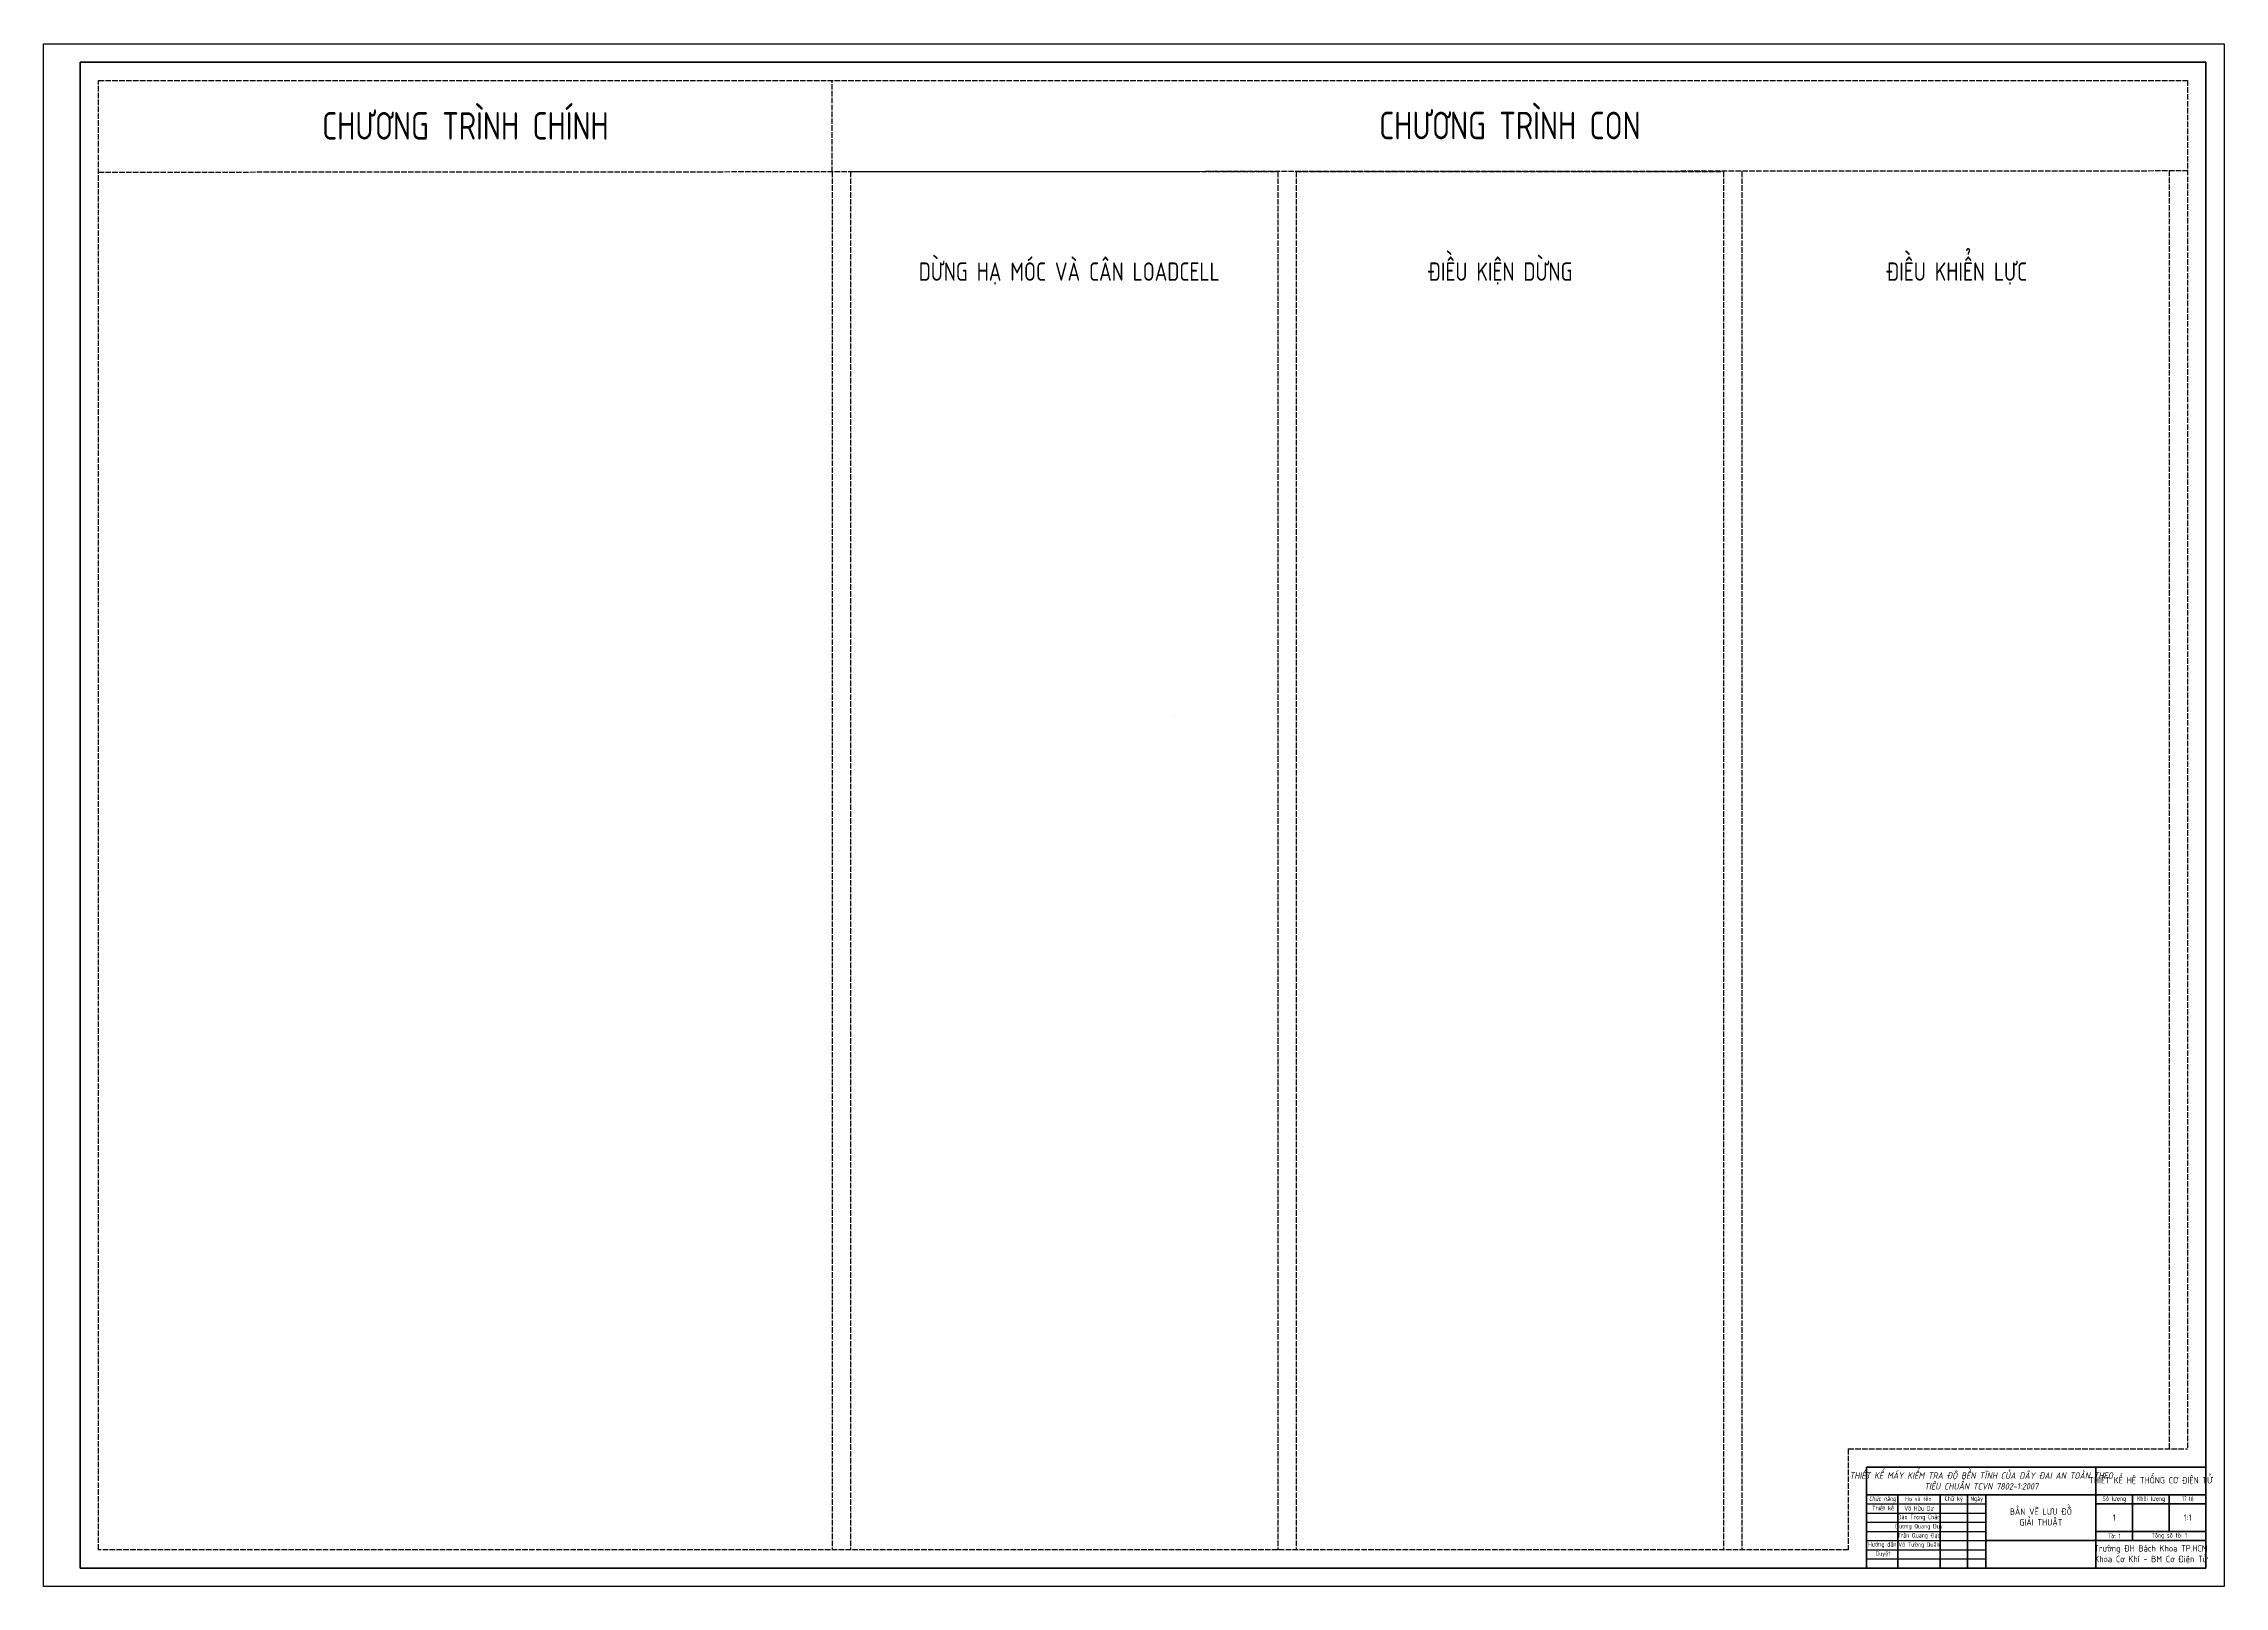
# Model space of a CAD drawing. Header units: millimetres. Extents: x 40 to 1229, y -5 to 836.
import ezdxf

# ---------------------------------------------------------------- set-up
doc = ezdxf.new("R2010")
doc.units = ezdxf.units.MM
doc.header["$LTSCALE"] = 0.5
doc.linetypes.add('AM_ISO02W050', pattern=[7.5, 6, -1.5])
for name, color, linetype, lineweight in [('AM_0', 7, 'Continuous', 50), ('AM_3', 6, 'AM_ISO02W050', 25), ('AM_4', 3, 'Continuous', 25), ('net co ban', 7, 'Continuous', 50), ('net manh', 80, 'Continuous', 25), ('NÉT CƠ BẢN', 7, 'Continuous', 50)]:
    doc.layers.add(name, color=color, linetype=linetype, lineweight=lineweight)
doc.styles.add('MyTemplate', font='tcvn+7284-2003i.ttf', dxfattribs={"width": 0.8, "height": 3.5})
doc.styles.get("Standard").update_dxf_attribs({"font": 'tcvn+7284-2003i.ttf', "width": 0.8, "height": 3.5})
doc.styles.add('TCVN7284', font='tcvn+7284-2003r.ttf', dxfattribs={"width": 0.8, "height": 3})

msp = doc.modelspace()

# ---------------------------------------------------------------- linework, layer by layer
at = {"layer": 'AM_0'}
for p, q in [((60.4, 826.3), (1219.4, 826.3)), ((60.4, 5.3), (60.4, 826.3)), ((1219.4, 826.3), (1219.4, 5.3)), ((1099.4, 5.3), (1099.4, 45.3)), ((1219.4, 5.3), (60.4, 5.3))]:
    msp.add_line(p, q, dxfattribs=at)
at = {"layer": 'AM_3'}
for p, q in [((70.4, 816.3), (1209.4, 816.3)), ((70.4, 15.3), (70.4, 816.3)), ((470.4, 766.3), (470.4, 816.3)), ((1209.4, 816.3), (1209.4, 70.3)), ((70.4, 766.3), (1209.4, 767.1)), ((470.4, 766.6), (470.4, 15.3)), ((480.4, 766.6), (480.4, 15.3)), ((480.4, 766.6), (713.4, 766.6)), ((713.4, 766.6), (713.4, 15.3)), ((723.4, 766.6), (723.4, 15.3)), ((723.4, 766.6), (956.4, 766.6)), ((956.4, 766.6), (956.4, 15.3)), ((966.4, 766.6), (966.4, 15.3)), ((1199.4, 767.1), (1199.4, 70.3)), ((656.4, 469.5), (656.4, 469.5)), ((1024.4, 70.3), (1209.4, 70.3)), ((1024.4, 70.3), (1024.4, 15.3)), ((1024.4, 15.3), (70.4, 15.3))]:
    msp.add_line(p, q, dxfattribs=at)
at = {"layer": 'AM_4'}
for p, q in [((40.4, 836.3), (1229.4, 836.3)), ((40.4, -4.7), (40.4, 836.3)), ((1229.4, 836.3), (1229.4, -4.7)), ((1229.4, -4.7), (40.4, -4.7))]:
    msp.add_line(p, q, dxfattribs=at)
at = {"layer": 'net co ban'}
for p, q in [((1034.4, 60.3), (1219.4, 60.3)), ((1034.4, 60.3), (1034.4, 5.3)), ((1159.4, 5.3), (1159.4, 60.3)), ((1034.4, 45.3), (1159.4, 45.3)), ((1034.4, 45.3), (1099.4, 45.3)), ((1051.4, 5.3), (1051.4, 45.3)), ((1074.4, 5.3), (1074.4, 45.3)), ((1089.4, 5.3), (1089.4, 45.3)), ((1159.4, 45.3), (1099.4, 45.3)), ((1159.4, 45.3), (1219.4, 45.3)), ((1159.4, 40.3), (1219.4, 40.3)), ((1179.4, 20.3), (1179.4, 45.3)), ((1199.4, 25.3), (1199.4, 45.3)), ((1159.4, 20.3), (1159.4, 25.3)), ((1159.4, 25.3), (1219.4, 25.3)), ((1099.4, 20.3), (1159.4, 20.3)), ((1159.4, 20.3), (1179.4, 20.3)), ((1179.4, 20.3), (1199.4, 20.3)), ((1199.4, 20.3), (1219.4, 20.3)), ((383.9, 5.3), (393.9, 5.3)), ((1034.4, 5.3), (1049.4, 5.3)), ((1049.4, 5.3), (1074.4, 5.3)), ((1074.4, 5.3), (1089.4, 5.3))]:
    msp.add_line(p, q, dxfattribs=at)
at = {"layer": 'net manh'}
for p, q in [((1034.4, 45.3), (1099.4, 45.3)), ((1034.4, 40.3), (1099.4, 40.3)), ((1034.4, 40.3), (1099.4, 40.3)), ((1034.4, 35.3), (1099.4, 35.3)), ((1034.4, 35.3), (1099.4, 35.3)), ((1034.4, 30.3), (1099.4, 30.3)), ((1034.4, 25.3), (1099.4, 25.3)), ((1034.4, 20.3), (1099.4, 20.3)), ((1034.4, 15.3), (1099.4, 15.3)), ((1034.4, 10.3), (1099.4, 10.3)), ((1034.4, 10.3), (1099.4, 10.3))]:
    msp.add_line(p, q, dxfattribs=at)
at = {"layer": 'NÉT CƠ BẢN'}
msp.add_line((393.9, 5.3), (513.9, 5.3), dxfattribs=at)

# ---------------------------------------------------------------- texts
at = {"layer": 'AM_0', "insert": (270.4, 791.5), "char_height": 15, "attachment_point": 5, "style": 'MyTemplate'}
msp.add_mtext_dynamic_manual_height_columns('CHƯƠNG TRÌNH CHÍNH', width=400, gutter_width=17.5, heights=[0], dxfattribs=at)
at = {"layer": 'AM_3', "attachment_point": 5, "style": 'MyTemplate'}
for s, width, insert, char_height in [('{\\C0;CHƯƠNG TRÌNH CON}', 739, (839.9, 791.7), 15), ('{\\C0;DỪNG HẠ MÓC VÀ CÂN LOADCELL}', 174.855, (599.6, 711), 10), ('{\\C0;ĐIỀU KIỆN DỪNG}', 174.855, (834.6, 711), 10), ('{\\C0;ĐIỀU KHIỂN LỰC}', 174.855, (1083.5, 711), 10), ('{\\C0;THIẾT KẾ HỆ THỐNG CƠ ĐIỆN TỬ}', 60, (1189.4, 52.8), 3.5)]:
    msp.add_mtext_dynamic_manual_height_columns(s, width=width, gutter_width=17.5, heights=[0], dxfattribs=dict(at, insert=insert, char_height=char_height))
at = {"layer": 'AM_4', "char_height": 2.5, "attachment_point": 5, "style": 'MyTemplate'}
for s, insert in [('{\\C0;Dương Quang Duy}', (1062.9, 27.8)), ('{\\C0;Đào Trọng Chân}', (1062.9, 32.8)), ('{\\C0;Trần Quang Đạo}', (1062.9, 22.8)), ('{\\C0;Võ Tường Quân}', (1062.9, 17.8))]:
    msp.add_mtext_dynamic_manual_height_columns(s, width=23, gutter_width=17.5, heights=[0], dxfattribs=dict(at, insert=insert))
at = {"layer": 'net co ban', "attachment_point": 5}
for s, width, gutter_width, insert, char_height, style in [('{\\fTCVN 7284|b0|i1|c0|p34;THIẾT KẾ MÁY KIỂM TRA ĐỘ BỀN TĨNH CỦA DÂY ĐAI AN TOÀN THEO TIÊU CHUẨN TCVN 7802-1:2007}', 125, 12.5, (1096.9, 52.8), 3.5, 'TCVN7284'), ('{\\fTCVN 7284|b0|i1|c0|p34;Chức năng}', 16.06, 1, (1043, 42.8), 2.5, 'TCVN7284'), ('BẢN VẼ LƯU ĐỒ\\PGIẢI THUẬT', 60, 12.5, (1129.4, 32.8), 3.5, 'MyTemplate'), ('1', 20, 12.5, (1169.4, 32.8), 3.5, 'MyTemplate'), ('1:1', 20, 12.5, (1209.4, 32.8), 3.5, 'MyTemplate'), ('Trường ĐH Bách Khoa TP.HCM\\PKhoa Cơ Khí - BM Cơ Điện Tử', 60, 12.5, (1189.4, 12.8), 3.5, 'MyTemplate')]:
    msp.add_mtext_dynamic_manual_height_columns(s, width=width, gutter_width=gutter_width, heights=[0], dxfattribs=dict(at, insert=insert, char_height=char_height, style=style))
at = {"layer": 'net co ban', "char_height": 2.5, "attachment_point": 5}
for s, width, insert in [('Thiết kế', 15, (1043.4, 38)), ('Võ Hữu Dư', 25, (1063, 37.9)), ('Họ và tên', 25, (1062.6, 42.8)), ('Chữ ký', 15, (1081.9, 42.8)), ('Ngày', 10, (1094.4, 42.8)), ('Số lượng', 20, (1169.4, 42.8)), ('Khối lượng', 20, (1189.4, 42.8)), ('Tỉ lệ', 20, (1209.4, 42.8)), ('Tờ: 1', 20, (1169.4, 22.8)), ('Tổng số tờ: 1', 40, (1199.4, 22.8)), ('Hướng dẫn', 16.316, (1042.9, 17.9)), ('Duyệt', 15, (1043.3, 12.9))]:
    msp.add_mtext_dynamic_manual_height_columns(s, width=width, gutter_width=12.5, heights=[0], dxfattribs=dict(at, insert=insert))

doc.saveas('drawing.dxf')
